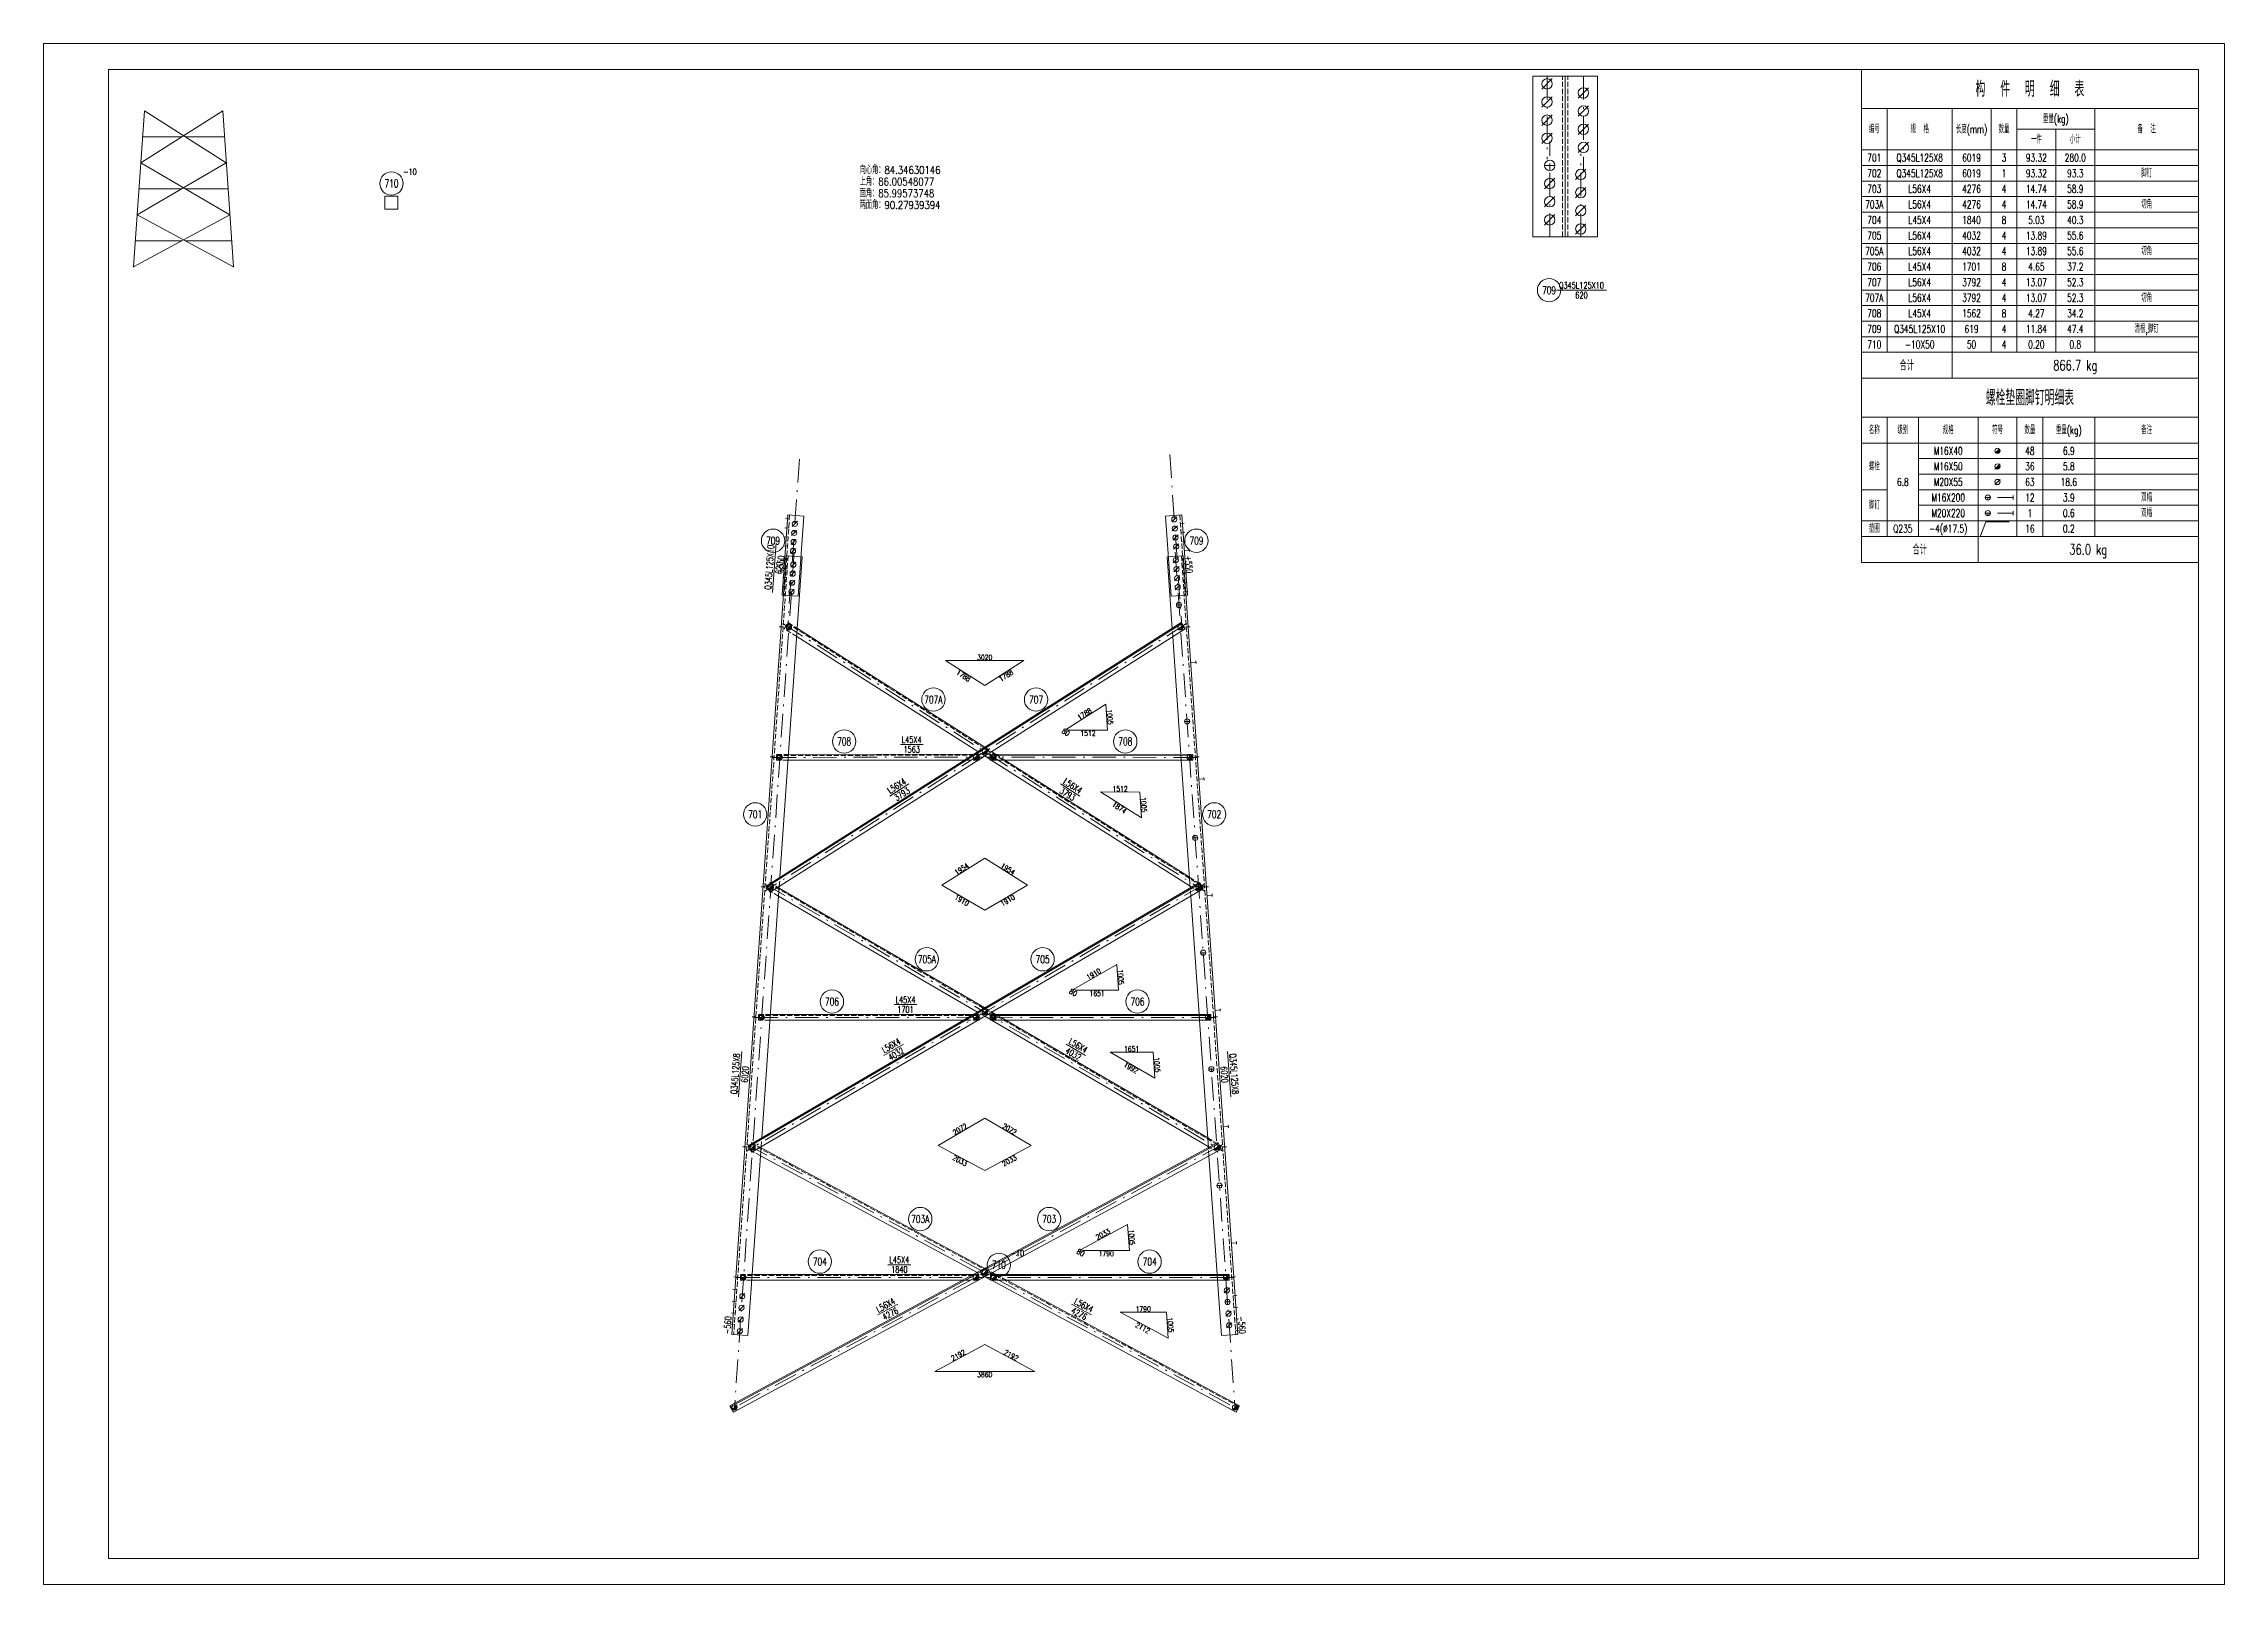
# Model space of a CAD drawing. Extents: x 0 to 841, y 0 to 5426.
# Drawn here: x 0 to 841, y 604 to 1198 of the extents above; entities that cross this region are included whole.
import ezdxf
from ezdxf.enums import TextEntityAlignment as Align

# ---------------------------------------------------------------- set-up
doc = ezdxf.new("R2010")
doc.units = 0
doc.header["$MEASUREMENT"] = 0
doc.linetypes.add('Dash', pattern=[2.75, 2, -0.75])
doc.linetypes.add('DashDot', pattern=[15.6, 9, -3, 0.6, -3])
doc.layers.get('0').update_dxf_attribs({"linetype": 'CONTINUOUS', "lineweight": 25})
doc.styles.get("Standard").update_dxf_attribs({"font": 'simplex.shx', "width": 0.7, "height": 3, "bigfont": 'gbhzfs.shx'})

msp = doc.modelspace()

# ---------------------------------------------------------------- texts
at = {"color": 3, "linetype": 'Continuous', "lineweight": 13, "width": 0.7}
for s, height, p in [('构  件  明  细  表', 6, (766, 1180.5)), ('重量(kg)', 3, (776, 1169)), ('编号', 3, (706, 1165)), ('规  格', 3, (723.5, 1165)), ('长度(mm)', 3, (743.5, 1165)), ('数量', 3, (756, 1165)), ('一件', 3, (768.5, 1161)), ('小计', 3, (783.5, 1161)), ('备  注', 3, (811, 1165)), ('701', 3, (706, 1154)), ('Q345L125X8', 3, (723.5, 1154)), ('6019', 3, (743.5, 1154)), ('3', 3, (756, 1154)), ('93.32', 3, (768.5, 1154)), ('280.0', 3, (783.5, 1154)), ('702', 3, (706, 1148)), ('Q345L125X8', 3, (723.5, 1148)), ('6019', 3, (743.5, 1148)), ('1', 3, (756, 1148)), ('93.32', 3, (768.5, 1148)), ('93.3', 3, (783.5, 1148)), ('脚钉', 3, (811, 1148)), ('703A', 3, (706, 1136)), ('703', 3, (706, 1142)), ('L56X4', 3, (723.5, 1142)), ('L56X4', 3, (723.5, 1136)), ('4276', 3, (743.5, 1142)), ('4276', 3, (743.5, 1136)), ('4', 3, (756, 1142)), ('4', 3, (756, 1136)), ('14.74', 3, (768.5, 1142)), ('14.74', 3, (768.5, 1136)), ('58.9', 3, (783.5, 1142)), ('58.9', 3, (783.5, 1136)), ('切角', 3, (811, 1136)), ('704', 3, (706, 1130)), ('L45X4', 3, (723.5, 1130)), ('1840', 3, (743.5, 1130)), ('8', 3, (756, 1130)), ('5.03', 3, (768.5, 1130)), ('40.3', 3, (783.5, 1130)), ('705A', 3, (706, 1118)), ('705', 3, (706, 1124)), ('L56X4', 3, (723.5, 1124)), ('L56X4', 3, (723.5, 1118)), ('4032', 3, (743.5, 1124)), ('4032', 3, (743.5, 1118)), ('4', 3, (756, 1124)), ('4', 3, (756, 1118)), ('13.89', 3, (768.5, 1124)), ('13.89', 3, (768.5, 1118)), ('55.6', 3, (783.5, 1124)), ('55.6', 3, (783.5, 1118)), ('切角', 3, (811, 1118)), ('706', 3, (706, 1112)), ('L45X4', 3, (723.5, 1112)), ('1701', 3, (743.5, 1112)), ('8', 3, (756, 1112)), ('4.65', 3, (768.5, 1112)), ('37.2', 3, (783.5, 1112)), ('707', 3, (706, 1106)), ('L56X4', 3, (723.5, 1106)), ('3792', 3, (743.5, 1106)), ('4', 3, (756, 1106)), ('13.07', 3, (768.5, 1106)), ('52.3', 3, (783.5, 1106)), ('切角', 3, (811, 1100)), ('707A', 3, (706, 1100)), ('708', 3, (706, 1094)), ('L56X4', 3, (723.5, 1100)), ('L45X4', 3, (723.5, 1094)), ('3792', 3, (743.5, 1100)), ('1562', 3, (743.5, 1094)), ('4', 3, (756, 1100)), ('8', 3, (756, 1094)), ('13.07', 3, (768.5, 1100)), ('4.27', 3, (768.5, 1094)), ('52.3', 3, (783.5, 1100)), ('34.2', 3, (783.5, 1094)), ('709', 3, (706, 1088)), ('Q345L125X10', 3, (723.5, 1088)), ('619', 3, (743.5, 1088)), ('4', 3, (756, 1088)), ('11.84', 3, (768.5, 1088)), ('47.4', 3, (783.5, 1088)), ('清根,脚钉', 3, (811, 1088)), ('710', 3, (706, 1082)), ('-10X50', 3, (723.5, 1082)), ('50', 3, (743.5, 1082)), ('4', 3, (756, 1082)), ('0.20', 3, (768.5, 1082)), ('0.8', 3, (783.5, 1082)), ('合计', 4, (718.5, 1074)), ('866.7 kg', 4, (783.5, 1074)), ('螺栓垫圈脚钉明细表', 6, (766, 1061.5)), ('名称', 3, (706, 1049)), ('级别', 3, (717, 1049)), ('规格', 3, (734.5, 1049)), ('符号', 3, (753.5, 1049)), ('数量', 3, (766, 1049)), ('重量(kg)', 3, (781, 1049)), ('备注', 3, (811, 1049)), ('螺栓', 3, (706, 1035)), ('M16X40', 3, (734.5, 1041)), ('M16X50', 3, (734.5, 1035)), ('48', 3, (766, 1041)), ('36', 3, (766, 1035)), ('5.8', 3, (781, 1035)), ('6.9', 3, (781, 1041)), ('6.8', 3, (717, 1029)), ('M20X55', 3, (734.5, 1029)), ('63', 3, (766, 1029)), ('18.6', 3, (781, 1029)), ('脚钉', 3, (706, 1020)), ('M16X200', 3, (734.5, 1023)), ('M20X220', 3, (734.5, 1017)), ('12', 3, (766, 1023)), ('1', 3, (766, 1017)), ('3.9', 3, (781, 1023)), ('0.6', 3, (781, 1017)), ('双帽', 3, (811, 1023)), ('双帽', 3, (811, 1017)), ('垫圈', 3, (706, 1011)), ('Q235', 3, (717, 1011)), ('-4(%%c17.5)', 3, (734.5, 1011)), ('16', 3, (766, 1011)), ('0.2', 3, (781, 1011)), ('合计', 4, (723.5, 1003)), ('36.0 kg', 4, (788.5, 1003))]:
    msp.add_text(s, height=height, dxfattribs=at).set_placement(p, align=Align.MIDDLE_CENTER)
at = {"color": 7, "linetype": 'Continuous', "lineweight": 13, "width": 0.7}
for s, height, p in [('710', 3, (134.14, 1144.09)), ('709', 3, (580.56, 1102.93)), ('Q345L125X10', 2.5, (593.06, 1104.8)), ('620', 2.5, (593.06, 1101.05)), ('709', 3, (281.3, 1006.35)), ('709', 3, (444.57, 1006.35)), ('707A', 3, (343.15, 945.12)), ('707', 3, (382.72, 945.12)), ('708', 3, (308.72, 928.95)), ('708', 3, (417.15, 928.95)), ('701', 3, (274.43, 900.86)), ('702', 3, (451.44, 900.86)), ('705A', 3, (340.61, 844.99)), ('705', 3, (385.26, 844.99)), ('706', 3, (304.03, 828.69)), ('706', 3, (421.84, 828.69)), ('703A', 3, (338.08, 744.83)), ('703', 3, (387.79, 744.83)), ('704', 3, (299.35, 728.43)), ('710', 3, (368.4, 727.17)), ('704', 3, (426.53, 728.43))]:
    msp.add_text(s, height=height, dxfattribs=at).set_placement(p, align=Align.MIDDLE_CENTER)
for p in [(138.64, 1148.59), (372.9, 731.67)]:
    msp.add_text('-10', height=2.4, dxfattribs=at).set_placement(p, align=Align.MIDDLE_LEFT)
at = {"color": 7, "linetype": 'Continuous', "lineweight": 13, "width": 0.8}
for s, p in [('上角：86.00548077', (314.69, 1142.4)), ('向心角：84.34630146', (314.69, 1146.9)), ('面角：85.99573748', (314.69, 1137.9)), ('两面角：90.27939394', (314.69, 1133.4))]:
    msp.add_text(s, height=3, dxfattribs=at).set_placement(p, align=Align.BOTTOM_LEFT)
at = {"color": 7, "linetype": 'Continuous', "lineweight": 13, "width": 0.7}
for s, rotation, p in [('Q345L125X10', 86.00548, (279.91, 996.1)), ('620', 86.00548, (283.65, 995.84)), ('+550', 86.00548, (284.25, 997.23)), ('+550', 273.99452, (441.63, 997.23)), ('L45X4', 0.0589, (334.76, 929.65)), ('1563', 0.0589, (334.76, 925.9)), ('L56X4', 32.39378, (328.99, 911.83)), ('3793', 32.39378, (331, 908.66)), ('3793', 327.60622, (394.88, 908.66)), ('L56X4', 327.60622, (396.88, 911.83)), ('L45X4', 0.01788, (332.38, 829.37)), ('1701', 0.01788, (332.38, 825.62)), ('Q345L125X8', 86.00548, (266.77, 800.83)), ('L56X4', 30.23461, (326.87, 811.73)), ('4032', 30.23461, (328.76, 808.49)), ('4032', 329.76539, (397.11, 808.49)), ('L56X4', 329.76539, (399, 811.73)), ('Q345L125X8', 273.99452, (459.1, 800.83)), ('6020', 86.00548, (270.51, 800.57)), ('6020', 273.99452, (455.36, 800.57)), ('L45X4', 359.99306, (330.01, 729.11)), ('1840', 359.99306, (330.01, 725.36)), ('-560', 86.00548, (263.77, 703.98)), ('L56X4', 28.32259, (324.74, 711.62)), ('4276', 28.32259, (326.52, 708.32)), ('4276', 331.67741, (399.36, 708.32)), ('L56X4', 331.67741, (401.14, 711.62)), ('-560', 273.99452, (462.1, 703.98))]:
    msp.add_text(s, height=2.5, rotation=rotation, dxfattribs=at).set_placement(p, align=Align.MIDDLE_CENTER)
at = {"color": 7, "linetype": 'Continuous', "lineweight": 20, "width": 0.7}
msp.add_text('3020', height=2, dxfattribs=at).set_placement((362.94, 961.38), align=Align.MIDDLE_CENTER)
for s, rotation, p in [('1788', 327.60622, (354.74, 954.37)), ('1788', 32.39378, (371.13, 954.37)), ('80', 327.60622, (394.21, 932.53)), ('1788', 32.39378, (401.42, 939.56)), ('1005', 273.99452, (411.16, 938.41)), ('1512', 359.9411, (402.75, 932.12)), ('1512', 359.9411, (415.14, 910.69)), ('1874', 327.60622, (414.85, 903.46)), ('1005', 273.99452, (424.25, 904.55)), ('1954', 32.39378, (354.04, 879.8)), ('1954', 327.60622, (371.83, 879.8)), ('1910', 329.76539, (354.08, 867.71)), ('1910', 30.23461, (371.79, 867.71)), ('1910', 30.23461, (404.97, 839.27)), ('80', 329.76539, (397.07, 832.19)), ('1651', 359.98212, (406.27, 831.82)), ('1005', 273.99452, (415.37, 838.12)), ('1651', 359.98212, (419.6, 810.43)), ('1992', 329.76539, (419.35, 803.18)), ('1005', 273.99452, (429.4, 804.29)), ('2072', 30.23461, (353.38, 779.5)), ('2072', 329.76539, (372.49, 779.5)), ('2033', 331.67741, (353.42, 767.37)), ('2033', 28.32259, (372.46, 767.37)), ('2033', 28.32259, (408.52, 738.99)), ('80', 331.67741, (399.92, 731.87)), ('1790', 0.00746, (409.79, 731.54)), ('1005', 273.99452, (419.59, 737.83)), ('1790', 0.00746, (424.06, 710.17)), ('2112', 331.67741, (423.84, 702.9)), ('1005', 273.99452, (434.56, 704.04)), ('2192', 28.32259, (352.72, 692.34)), ('2192', 331.67741, (373.16, 692.34)), ('3860', 360, (362.94, 684.88))]:
    msp.add_text(s, height=2, rotation=rotation, dxfattribs=at).set_placement(p, align=Align.MIDDLE_CENTER)

# ---------------------------------------------------------------- blocks, each defined once
blk = doc.blocks.new('M16X40S')
at = {"color": 3, "linetype": 'Continuous', "lineweight": 13}
blk.add_line((-0.707, -0.707), (0.707, 0.707), dxfattribs=at)
blk.add_circle((0, 0), 1, dxfattribs=at)
for radius in [0.9, 0.8, 0.7, 0.6, 0.5, 0.4, 0.3, 0.2, 0.1]:
    blk.add_arc((0, 0), radius, 225, 45, dxfattribs=at)
blk = doc.blocks.new('M16X50S')
at = {"color": 3, "linetype": 'Continuous', "lineweight": 13}
blk.add_line((-1, -1), (1, 1), dxfattribs=at)
blk.add_circle((0, 0), 1, dxfattribs=at)
for radius in [0.9, 0.8, 0.7, 0.6, 0.5, 0.4, 0.3, 0.2, 0.1]:
    blk.add_arc((0, 0), radius, 225, 45, dxfattribs=at)
blk = doc.blocks.new('M20X55S')
at = {"color": 3, "linetype": 'Continuous', "lineweight": 13}
blk.add_line((-1, -1), (1, 1), dxfattribs=at)
blk.add_circle((0, 0), 1, dxfattribs=at)
blk = doc.blocks.new('StepBoltML')
at = {"color": 3, "linetype": 'Continuous', "lineweight": 13}
for p, q in [((-4.75, 0), (-2.75, 0)), ((-3.75, 0), (-3.75, -1)), ((0, 0), (6, 0)), ((6, -0.75), (6, 0.75))]:
    blk.add_line(p, q, dxfattribs=at)
blk.add_circle((-3.75, 0), 1, dxfattribs=at)
blk = doc.blocks.new('WasherML')
at = {"color": 3, "linetype": 'Continuous', "lineweight": 13}
for p, q in [((-6.5, -2.7), (-4.5, 2.7)), ((-4.5, 2.7), (4.5, 2.7))]:
    blk.add_line(p, q, dxfattribs=at)
blk = doc.blocks.new('StepBolt')
at = {"color": 3, "linetype": 'Continuous', "lineweight": 13}
for p, q in [((-1, 0), (1, 0)), ((0, 0), (0, -1))]:
    blk.add_line(p, q, dxfattribs=at)
blk.add_circle((0, 0), 1, dxfattribs=at)

# ---------------------------------------------------------------- linework, layer by layer
at = {"color": 7, "linetype": 'Continuous', "lineweight": 18}
for p, q in [((0, 1198), (841, 1198)), ((0, 604), (0, 1198)), ((841, 604), (841, 1198)), ((25, 1188), (831, 1188)), ((25, 614), (25, 1188)), ((831, 614), (831, 1188)), ((25, 614), (831, 614)), ((0, 604), (841, 604))]:
    msp.add_line(p, q, dxfattribs=at)
at = {"color": 2, "linetype": 'DashDot', "lineweight": 0}
for p, q in [((579.81, 1185.5), (579.81, 1153.5)), ((593.81, 1185.5), (593.8, 1148.83)), ((580.81, 1123.57), (580.81, 1160.24)), ((592.81, 1123.57), (592.8, 1155.57)), ((291.46, 1037.79), (286.94, 972.95)), ((434.29, 1039.54), (438.94, 972.95)), ((289.46, 1001.88), (266.44, 672.22)), ((436.41, 1001.88), (459.44, 672.22)), ((440.76, 974.42), (278.11, 871.23)), ((285.11, 974.42), (447.76, 871.23)), ((281.19, 922.82), (362.31, 922.91)), ((444.69, 922.82), (363.56, 922.91)), ((447.81, 874.09), (271.06, 771.07)), ((278.06, 874.09), (454.81, 771.07)), ((274.19, 822.58), (362.23, 822.61)), ((451.69, 822.58), (363.64, 822.61)), ((454.86, 773.76), (264.02, 670.91)), ((271.02, 773.76), (461.86, 670.91)), ((267.19, 722.34), (362.17, 722.33)), ((458.69, 722.34), (363.71, 722.33))]:
    msp.add_line(p, q, dxfattribs=at)
at = {"color": 1, "linetype": 'Dash', "lineweight": 0}
for p, q in [((585.81, 1123.57), (585.81, 1185.5)), ((587.81, 1123.57), (587.81, 1185.5)), ((287.71, 1016.25), (285.55, 985.36)), ((438.17, 1016.25), (440.32, 985.36)), ((287.11, 1000.54), (266.14, 700.3)), ((438.76, 1000.54), (459.73, 700.3)), ((285.63, 972.44), (287.13, 974.8)), ((290.45, 969.38), (285.63, 972.44)), ((286.92, 974.46), (447.03, 872.88)), ((287.13, 974.8), (290.67, 972.56)), ((435.43, 969.38), (435.2, 972.56)), ((362.94, 926.71), (365.55, 925.05)), ((282.68, 923.98), (287.28, 923.98)), ((282.69, 921.73), (282.68, 923.98)), ((282.69, 923.58), (360.81, 923.66)), ((287.12, 921.73), (282.69, 921.73)), ((360.44, 921.81), (355.2, 921.8)), ((358.76, 924.05), (360.81, 924.06)), ((362.94, 923.39), (360.32, 925.05)), ((360.81, 924.06), (360.81, 922.04)), ((365.43, 921.81), (365.06, 922.04)), ((367.12, 924.05), (370.67, 921.8)), ((438.75, 921.73), (438.6, 923.98)), ((283.72, 873.13), (283.97, 876.6)), ((441.91, 876.6), (447.24, 873.22)), ((278.65, 872.12), (280.06, 874.54)), ((283.46, 869.32), (278.65, 872.12)), ((279.86, 874.2), (454.02, 772.69)), ((280.06, 874.54), (283.68, 872.44)), ((445.74, 870.85), (442.15, 873.13)), ((442.41, 869.32), (442.2, 872.44)), ((447.24, 873.22), (445.74, 870.85)), ((362.94, 823), (360.16, 824.62)), ((362.94, 826.24), (365.72, 824.62)), ((275.69, 823.73), (280.28, 823.73)), ((275.69, 821.48), (275.69, 823.73)), ((275.69, 823.33), (360.73, 823.36)), ((280.12, 821.48), (275.69, 821.48)), ((360.37, 821.51), (354.81, 821.51)), ((358.67, 823.76), (360.73, 823.76)), ((360.73, 823.76), (360.73, 821.72)), ((365.5, 821.51), (365.14, 821.72)), ((367.2, 823.76), (371.06, 821.51)), ((445.75, 821.48), (445.6, 823.73)), ((271.67, 771.82), (273, 774.29)), ((272.81, 773.93), (461.01, 672.5)), ((273, 774.29), (276.68, 772.3)), ((276.71, 772.75), (276.95, 776.13)), ((448.92, 776.13), (454.22, 773.04)), ((276.47, 769.23), (271.67, 771.82)), ((452.81, 770.62), (449.16, 772.75)), ((449.4, 769.23), (449.19, 772.3)), ((454.22, 773.04), (452.81, 770.62)), ((268.69, 723.49), (273.27, 723.49)), ((268.69, 721.24), (268.69, 723.49)), ((358.6, 723.48), (360.67, 723.48)), ((362.94, 722.63), (359.99, 724.22)), ((360.67, 723.48), (360.67, 721.41)), ((361.24, 724.73), (363.44, 725.92)), ((362.43, 722.53), (361.24, 724.73)), ((364.63, 723.72), (362.43, 722.53)), ((362.94, 725.81), (365.89, 724.22)), ((363.44, 725.92), (364.63, 723.72)), ((367.27, 723.48), (371.45, 721.23)), ((452.75, 721.24), (452.6, 723.49)), ((268.69, 723.09), (360.67, 723.08)), ((273.12, 721.24), (268.69, 721.24)), ((360.33, 721.23), (354.43, 721.23)), ((365.55, 721.23), (365.21, 721.41))]:
    msp.add_line(p, q, dxfattribs=at)
at = {"color": 7, "linetype": 'Continuous', "lineweight": 0}
for p, q in [((38.87, 1172.04), (34.66, 1111.89)), ((69.06, 1172.04), (37.47, 1151.99)), ((38.87, 1172.04), (70.46, 1151.99)), ((69.06, 1172.04), (73.26, 1111.89)), ((38.17, 1162.01), (53.29, 1162.03)), ((69.76, 1162.01), (54.64, 1162.03)), ((70.46, 1151.99), (36.06, 1131.94)), ((37.47, 1151.99), (71.86, 1131.94)), ((36.77, 1141.96), (53.27, 1141.97)), ((71.16, 1141.96), (54.66, 1141.97)), ((71.86, 1131.94), (34.66, 1111.89)), ((36.06, 1131.94), (73.26, 1111.89)), ((35.36, 1121.91), (53.26, 1121.91)), ((72.56, 1121.91), (54.67, 1121.91)), ((438.95, 974.46), (278.85, 872.88)), ((443.19, 923.58), (365.06, 923.66)), ((446.01, 874.2), (271.85, 772.69)), ((450.19, 823.33), (365.14, 823.36)), ((453.06, 773.93), (264.86, 672.5)), ((457.19, 723.09), (365.21, 723.08))]:
    msp.add_line(p, q, dxfattribs=at)
at = {"color": 7, "linetype": 'Continuous', "lineweight": 13}
for p, q in [((583.43, 1102.93), (602.68, 1102.93)), ((282.45, 1005.57), (281.11, 986.37)), ((330.39, 927.77), (339.14, 927.78)), ((333.69, 912.59), (326.3, 907.9)), ((392.19, 912.59), (399.57, 907.9)), ((328.01, 827.5), (336.76, 827.5)), ((269.25, 809.42), (268.03, 791.97)), ((331.6, 812.32), (324.04, 807.91)), ((394.28, 812.32), (401.84, 807.91)), ((456.62, 809.42), (457.84, 791.97)), ((325.63, 727.23), (334.38, 727.23)), ((329.48, 712.04), (321.77, 707.89)), ((396.39, 712.04), (404.1, 707.89))]:
    msp.add_line(p, q, dxfattribs=at)
at = {"color": 1, "linetype": 'Continuous', "lineweight": 0}
for p, q in [((378.04, 960.18), (347.84, 960.18)), ((347.84, 960.18), (362.94, 950.6)), ((362.94, 950.6), (378.04, 960.18)), ((409.61, 943.34), (394.51, 933.76)), ((410.31, 933.31), (409.61, 943.34)), ((394.51, 933.76), (395.19, 933.33)), ((395.19, 933.33), (410.31, 933.31)), ((422.7, 909.48), (407.58, 909.5)), ((407.58, 909.5), (423.4, 899.46)), ((423.4, 899.46), (422.7, 909.48)), ((362.94, 884.03), (346.44, 873.56)), ((379.44, 873.56), (362.94, 884.03)), ((346.44, 873.56), (362.94, 863.94)), ((362.94, 863.94), (379.44, 873.56)), ((413.83, 843.04), (397.33, 833.43)), ((414.53, 833.02), (413.83, 843.04)), ((397.33, 833.43), (398.02, 833.02)), ((398.02, 833.02), (414.53, 833.02)), ((427.86, 809.22), (411.35, 809.23)), ((411.35, 809.23), (428.56, 799.2)), ((428.56, 799.2), (427.86, 809.22)), ((362.94, 783.68), (345.04, 773.24)), ((380.84, 773.24), (362.94, 783.68)), ((345.04, 773.24), (362.94, 763.6)), ((362.94, 763.6), (380.84, 773.24)), ((418.04, 742.76), (400.14, 733.11)), ((418.74, 732.74), (418.04, 742.76)), ((400.14, 733.11), (400.84, 732.73)), ((400.84, 732.73), (418.74, 732.74)), ((433.01, 708.97), (415.11, 708.97)), ((415.11, 708.97), (433.71, 698.94)), ((433.71, 698.94), (433.01, 708.97)), ((362.94, 696.49), (343.64, 686.08)), ((382.24, 686.08), (362.94, 696.49)), ((343.64, 686.08), (382.24, 686.08))]:
    msp.add_line(p, q, dxfattribs=at)
at = {"color": 3, "linetype": 'Continuous', "lineweight": 13}
for points in [[(701, 1188), (701, 1173), (831, 1173), (831, 1188)], [(701, 1173), (701, 1157), (711, 1157), (711, 1173)], [(711, 1173), (711, 1157), (736, 1157), (736, 1173)], [(736, 1173), (736, 1157), (751, 1157), (751, 1173)], [(751, 1173), (751, 1157), (761, 1157), (761, 1173)], [(761, 1173), (761, 1165), (791, 1165), (791, 1173)], [(791, 1173), (791, 1157), (831, 1157), (831, 1173)], [(761, 1165), (761, 1157), (776, 1157), (776, 1165)], [(776, 1165), (776, 1157), (791, 1157), (791, 1165)], [(701, 1157), (701, 1151), (711, 1151), (711, 1157)], [(711, 1157), (711, 1151), (736, 1151), (736, 1157)], [(736, 1157), (736, 1151), (751, 1151), (751, 1157)], [(751, 1157), (751, 1151), (761, 1151), (761, 1157)], [(761, 1157), (761, 1151), (776, 1151), (776, 1157)], [(776, 1157), (776, 1151), (791, 1151), (791, 1157)], [(791, 1157), (791, 1151), (831, 1151), (831, 1157)], [(701, 1151), (701, 1145), (711, 1145), (711, 1151)], [(701, 1145), (701, 1139), (711, 1139), (711, 1145)], [(711, 1151), (711, 1145), (736, 1145), (736, 1151)], [(711, 1145), (711, 1139), (736, 1139), (736, 1145)], [(736, 1151), (736, 1145), (751, 1145), (751, 1151)], [(736, 1145), (736, 1139), (751, 1139), (751, 1145)], [(751, 1151), (751, 1145), (761, 1145), (761, 1151)], [(751, 1145), (751, 1139), (761, 1139), (761, 1145)], [(761, 1151), (761, 1145), (776, 1145), (776, 1151)], [(761, 1145), (761, 1139), (776, 1139), (776, 1145)], [(776, 1151), (776, 1145), (791, 1145), (791, 1151)], [(776, 1145), (776, 1139), (791, 1139), (791, 1145)], [(791, 1151), (791, 1145), (831, 1145), (831, 1151)], [(791, 1145), (791, 1139), (831, 1139), (831, 1145)], [(701, 1139), (701, 1133), (711, 1133), (711, 1139)], [(711, 1139), (711, 1133), (736, 1133), (736, 1139)], [(736, 1139), (736, 1133), (751, 1133), (751, 1139)], [(751, 1139), (751, 1133), (761, 1133), (761, 1139)], [(761, 1139), (761, 1133), (776, 1133), (776, 1139)], [(776, 1139), (776, 1133), (791, 1133), (791, 1139)], [(791, 1139), (791, 1133), (831, 1133), (831, 1139)], [(701, 1133), (701, 1127), (711, 1127), (711, 1133)], [(701, 1127), (701, 1121), (711, 1121), (711, 1127)], [(711, 1133), (711, 1127), (736, 1127), (736, 1133)], [(711, 1127), (711, 1121), (736, 1121), (736, 1127)], [(736, 1133), (736, 1127), (751, 1127), (751, 1133)], [(736, 1127), (736, 1121), (751, 1121), (751, 1127)], [(751, 1133), (751, 1127), (761, 1127), (761, 1133)], [(751, 1127), (751, 1121), (761, 1121), (761, 1127)], [(761, 1133), (761, 1127), (776, 1127), (776, 1133)], [(761, 1127), (761, 1121), (776, 1121), (776, 1127)], [(776, 1133), (776, 1127), (791, 1127), (791, 1133)], [(776, 1127), (776, 1121), (791, 1121), (791, 1127)], [(791, 1133), (791, 1127), (831, 1127), (831, 1133)], [(791, 1127), (791, 1121), (831, 1121), (831, 1127)], [(701, 1121), (701, 1115), (711, 1115), (711, 1121)], [(711, 1121), (711, 1115), (736, 1115), (736, 1121)], [(736, 1121), (736, 1115), (751, 1115), (751, 1121)], [(751, 1121), (751, 1115), (761, 1115), (761, 1121)], [(761, 1121), (761, 1115), (776, 1115), (776, 1121)], [(776, 1121), (776, 1115), (791, 1115), (791, 1121)], [(791, 1121), (791, 1115), (831, 1115), (831, 1121)], [(701, 1115), (701, 1109), (711, 1109), (711, 1115)], [(711, 1115), (711, 1109), (736, 1109), (736, 1115)], [(736, 1115), (736, 1109), (751, 1109), (751, 1115)], [(751, 1115), (751, 1109), (761, 1109), (761, 1115)], [(761, 1115), (761, 1109), (776, 1109), (776, 1115)], [(776, 1115), (776, 1109), (791, 1109), (791, 1115)], [(791, 1115), (791, 1109), (831, 1109), (831, 1115)], [(701, 1109), (701, 1103), (711, 1103), (711, 1109)], [(701, 1103), (701, 1097), (711, 1097), (711, 1103)], [(711, 1109), (711, 1103), (736, 1103), (736, 1109)], [(711, 1103), (711, 1097), (736, 1097), (736, 1103)], [(736, 1109), (736, 1103), (751, 1103), (751, 1109)], [(736, 1103), (736, 1097), (751, 1097), (751, 1103)], [(751, 1109), (751, 1103), (761, 1103), (761, 1109)], [(751, 1103), (751, 1097), (761, 1097), (761, 1103)], [(761, 1109), (761, 1103), (776, 1103), (776, 1109)], [(761, 1103), (761, 1097), (776, 1097), (776, 1103)], [(776, 1109), (776, 1103), (791, 1103), (791, 1109)], [(776, 1103), (776, 1097), (791, 1097), (791, 1103)], [(791, 1109), (791, 1103), (831, 1103), (831, 1109)], [(791, 1103), (791, 1097), (831, 1097), (831, 1103)], [(701, 1097), (701, 1091), (711, 1091), (711, 1097)], [(711, 1097), (711, 1091), (736, 1091), (736, 1097)], [(736, 1097), (736, 1091), (751, 1091), (751, 1097)], [(751, 1097), (751, 1091), (761, 1091), (761, 1097)], [(761, 1097), (761, 1091), (776, 1091), (776, 1097)], [(776, 1097), (776, 1091), (791, 1091), (791, 1097)], [(791, 1097), (791, 1091), (831, 1091), (831, 1097)], [(701, 1091), (701, 1085), (711, 1085), (711, 1091)], [(701, 1085), (701, 1079), (711, 1079), (711, 1085)], [(711, 1091), (711, 1085), (736, 1085), (736, 1091)], [(711, 1085), (711, 1079), (736, 1079), (736, 1085)], [(736, 1091), (736, 1085), (751, 1085), (751, 1091)], [(736, 1085), (736, 1079), (751, 1079), (751, 1085)], [(751, 1091), (751, 1085), (761, 1085), (761, 1091)], [(751, 1085), (751, 1079), (761, 1079), (761, 1085)], [(761, 1091), (761, 1085), (776, 1085), (776, 1091)], [(761, 1085), (761, 1079), (776, 1079), (776, 1085)], [(776, 1091), (776, 1085), (791, 1085), (791, 1091)], [(776, 1085), (776, 1079), (791, 1079), (791, 1085)], [(791, 1091), (791, 1085), (831, 1085), (831, 1091)], [(791, 1085), (791, 1079), (831, 1079), (831, 1085)], [(701, 1079), (701, 1069), (736, 1069), (736, 1079)], [(736, 1079), (736, 1069), (831, 1069), (831, 1079)], [(701, 1069), (701, 1054), (831, 1054), (831, 1069)], [(701, 1054), (701, 1044), (711, 1044), (711, 1054)], [(711, 1054), (711, 1044), (723, 1044), (723, 1054)], [(723, 1054), (723, 1044), (746, 1044), (746, 1054)], [(746, 1054), (746, 1044), (761, 1044), (761, 1054)], [(761, 1054), (761, 1044), (771, 1044), (771, 1054)], [(771, 1054), (771, 1044), (791, 1044), (791, 1054)], [(791, 1054), (791, 1044), (831, 1044), (831, 1054)], [(701, 1044), (701, 1026), (711, 1026), (711, 1044)], [(711, 1044), (711, 1014), (723, 1014), (723, 1044)], [(723, 1044), (723, 1038), (746, 1038), (746, 1044)], [(746, 1044), (746, 1038), (761, 1038), (761, 1044)], [(761, 1044), (761, 1038), (771, 1038), (771, 1044)], [(771, 1044), (771, 1038), (791, 1038), (791, 1044)], [(791, 1044), (791, 1038), (831, 1038), (831, 1044)], [(723, 1038), (723, 1032), (746, 1032), (746, 1038)], [(746, 1038), (746, 1032), (761, 1032), (761, 1038)], [(761, 1038), (761, 1032), (771, 1032), (771, 1038)], [(771, 1038), (771, 1032), (791, 1032), (791, 1038)], [(791, 1038), (791, 1032), (831, 1032), (831, 1038)], [(723, 1032), (723, 1026), (746, 1026), (746, 1032)], [(746, 1032), (746, 1026), (761, 1026), (761, 1032)], [(761, 1032), (761, 1026), (771, 1026), (771, 1032)], [(771, 1032), (771, 1026), (791, 1026), (791, 1032)], [(791, 1032), (791, 1026), (831, 1026), (831, 1032)], [(701, 1026), (701, 1014), (711, 1014), (711, 1026)], [(723, 1026), (723, 1020), (746, 1020), (746, 1026)], [(723, 1020), (723, 1014), (746, 1014), (746, 1020)], [(746, 1026), (746, 1020), (761, 1020), (761, 1026)], [(746, 1020), (746, 1014), (761, 1014), (761, 1020)], [(761, 1026), (761, 1020), (771, 1020), (771, 1026)], [(761, 1020), (761, 1014), (771, 1014), (771, 1020)], [(771, 1026), (771, 1020), (791, 1020), (791, 1026)], [(771, 1020), (771, 1014), (791, 1014), (791, 1020)], [(791, 1026), (791, 1020), (831, 1020), (831, 1026)], [(791, 1020), (791, 1014), (831, 1014), (831, 1020)], [(701, 1014), (701, 1008), (711, 1008), (711, 1014)], [(711, 1014), (711, 1008), (723, 1008), (723, 1014)], [(723, 1014), (723, 1008), (746, 1008), (746, 1014)], [(746, 1014), (746, 1008), (761, 1008), (761, 1014)], [(761, 1014), (761, 1008), (771, 1008), (771, 1014)], [(771, 1014), (771, 1008), (791, 1008), (791, 1014)], [(791, 1014), (791, 1008), (831, 1008), (831, 1014)], [(701, 1008), (701, 998), (746, 998), (746, 1008)], [(746, 1008), (746, 998), (831, 998), (831, 1008)]]:
    msp.add_lwpolyline(points, close=True, dxfattribs=at)
at = {"color": 7, "linetype": 'Continuous', "lineweight": 0}
for points in [[(586.81, 1185.5), (574.31, 1185.5)], [(574.31, 1185.5), (574.31, 1123.57)], [(586.81, 1123.57), (586.81, 1185.5)], [(586.81, 1185.5), (599.31, 1185.5)], [(586.81, 1123.57), (586.81, 1185.5)], [(599.31, 1185.5), (599.31, 1123.57)], [(136.64, 1139.14), (131.64, 1139.14)], [(131.64, 1139.14), (131.64, 1134.14)], [(136.64, 1134.14), (136.64, 1139.14)], [(131.64, 1134.14), (136.64, 1134.14)], [(574.31, 1123.57), (586.81, 1123.57)], [(599.31, 1123.57), (586.81, 1123.57)], [(286.96, 1016.3), (284.8, 985.41)], [(293.19, 1015.87), (286.96, 1016.3)], [(291.04, 984.98), (293.19, 1015.87)], [(432.68, 1015.87), (438.91, 1016.3)], [(434.84, 984.98), (432.68, 1015.87)], [(438.91, 1016.3), (441.07, 985.41)], [(286.36, 1000.59), (265.39, 700.36)], [(283.97, 876.6), (292.59, 1000.16)], [(292.59, 1000.16), (286.36, 1000.59)], [(433.28, 1000.16), (439.51, 1000.59)], [(435.2, 972.56), (433.28, 1000.16)], [(439.51, 1000.59), (460.48, 700.36)], [(284.8, 985.41), (291.04, 984.98)], [(441.07, 985.41), (434.84, 984.98)], [(438.74, 974.8), (278.63, 873.22)], [(280.13, 870.85), (440.24, 972.44)], [(360.32, 925.05), (290.45, 969.38)], [(290.67, 972.56), (362.94, 926.71)], [(438.6, 923.98), (435.43, 969.38)], [(440.24, 972.44), (438.74, 974.8)], [(355.2, 921.8), (287.12, 921.73)], [(287.28, 923.98), (358.76, 924.05)], [(360.81, 921.81), (360.44, 921.81)], [(360.81, 922.04), (360.81, 921.81)], [(365.06, 922.04), (362.94, 923.39)], [(443.19, 923.98), (365.06, 924.06)], [(365.06, 924.06), (365.06, 921.81)], [(365.06, 921.81), (443.18, 921.73)], [(442.15, 873.13), (365.43, 921.81)], [(365.55, 925.05), (367.12, 924.05)], [(370.67, 921.8), (441.91, 876.6)], [(442.2, 872.44), (438.75, 921.73)], [(443.18, 921.73), (443.19, 923.98)], [(445.81, 874.54), (271.65, 773.04)], [(273.06, 770.62), (447.22, 872.12)], [(276.95, 776.13), (283.72, 873.13)], [(278.63, 873.22), (280.13, 870.85)], [(360.16, 824.62), (283.46, 869.32)], [(283.68, 872.44), (362.94, 826.24)], [(445.6, 823.73), (442.41, 869.32)], [(447.22, 872.12), (445.81, 874.54)], [(365.72, 824.62), (367.2, 823.76)], [(354.81, 821.51), (280.12, 821.48)], [(280.28, 823.73), (358.67, 823.76)], [(360.73, 821.51), (360.37, 821.51)], [(360.73, 821.72), (360.73, 821.51)], [(365.14, 821.72), (362.94, 823)], [(450.19, 823.73), (365.14, 823.76)], [(365.14, 823.76), (365.14, 821.51)], [(365.14, 821.51), (450.19, 821.48)], [(449.16, 772.75), (365.5, 821.51)], [(371.06, 821.51), (448.92, 776.13)], [(449.19, 772.3), (445.75, 821.48)], [(450.19, 821.48), (450.19, 823.73)], [(452.87, 774.29), (264.67, 672.85)], [(454.2, 771.82), (452.87, 774.29)], [(266, 670.39), (454.2, 771.82)], [(271.63, 699.92), (276.71, 772.75)], [(271.65, 773.04), (273.06, 770.62)], [(359.99, 724.22), (276.47, 769.23)], [(276.68, 772.3), (362.94, 725.81)], [(452.6, 723.49), (449.4, 769.23)], [(273.27, 723.49), (358.6, 723.48)], [(457.19, 723.49), (365.21, 723.48)], [(365.21, 723.48), (365.21, 721.23)], [(365.89, 724.22), (367.27, 723.48)], [(457.19, 721.24), (457.19, 723.49)], [(354.43, 721.23), (273.12, 721.24)], [(360.67, 721.23), (360.33, 721.23)], [(360.67, 721.41), (360.67, 721.23)], [(365.21, 721.41), (362.94, 722.63)], [(365.21, 721.23), (457.19, 721.24)], [(459.87, 670.39), (365.55, 721.23)], [(371.45, 721.23), (461.2, 672.85)], [(454.24, 699.92), (452.75, 721.24)], [(265.39, 700.36), (271.63, 699.92)], [(460.48, 700.36), (454.24, 699.92)], [(264.67, 672.85), (266, 670.39)], [(461.2, 672.85), (459.87, 670.39)]]:
    msp.add_lwpolyline(points, dxfattribs=at)
at = {"color": 3, "linetype": 'Continuous', "lineweight": 20}
for points in [[(285.86, 1011.37), (287.36, 1011.26)], [(286.11, 1014.86), (287.6, 1014.75)], [(439.89, 1013.11), (438.39, 1013.01)], [(440.13, 1009.62), (438.64, 1009.52)], [(285.37, 1004.38), (286.87, 1004.28)], [(285.62, 1007.88), (287.11, 1007.77)], [(440.38, 1006.13), (438.88, 1006.03)], [(441.87, 1002.73), (439.87, 1002.59)], [(441.9, 1002.23), (441.83, 1003.22)], [(285.26, 995.66), (286.76, 995.55)], [(285.51, 999.15), (287, 999.04)], [(440.49, 997.4), (438.99, 997.3)], [(440.73, 993.91), (439.23, 993.81)], [(284.78, 988.67), (286.27, 988.57)], [(285.02, 992.16), (286.52, 992.06)], [(440.97, 990.42), (439.48, 990.31)], [(441.22, 986.93), (439.72, 986.82)], [(283.7, 973.21), (285.19, 973.11)], [(442.18, 973.21), (440.68, 973.11)], [(444.39, 959.49), (442.39, 959.35)], [(444.42, 958.99), (444.35, 959.99)], [(280.2, 923.09), (281.69, 922.98)], [(445.68, 923.09), (444.18, 922.98)], [(447.52, 914.6), (445.53, 914.46)], [(447.56, 914.1), (447.49, 915.1)], [(276.7, 872.97), (278.19, 872.86)], [(449.18, 872.97), (447.68, 872.86)], [(450.66, 869.71), (448.66, 869.57)], [(450.69, 869.21), (450.62, 870.21)], [(453.75, 825.44), (451.75, 825.3)], [(453.78, 824.94), (453.71, 825.94)], [(273.2, 822.84), (274.69, 822.74)], [(452.68, 822.84), (451.18, 822.74)], [(456.88, 780.55), (454.89, 780.41)], [(456.92, 780.05), (456.85, 781.05)], [(269.7, 772.72), (271.19, 772.62)], [(456.18, 772.72), (454.68, 772.62)], [(460.02, 735.66), (458.02, 735.52)], [(460.05, 735.16), (459.98, 736.16)], [(265.85, 717.62), (267.34, 717.51)], [(266.2, 722.6), (267.69, 722.49)], [(459.68, 722.6), (458.18, 722.49)], [(460.18, 715.37), (458.68, 715.27)], [(265.22, 708.64), (266.72, 708.53)], [(265.53, 713.13), (267.03, 713.02)], [(460.49, 710.88), (459, 710.78)], [(264.91, 704.15), (266.4, 704.04)], [(460.81, 706.39), (459.31, 706.29)], [(461.12, 701.9), (459.63, 701.8)]]:
    msp.add_lwpolyline(points, dxfattribs=at)
at = {"color": 3, "linetype": 'Continuous', "lineweight": 13}
for centre in [(38.87, 1172.04), (38.87, 1172.04), (69.06, 1172.04), (69.06, 1172.04), (38.17, 1162.01), (53.29, 1162.03), (54.64, 1162.03), (69.76, 1162.01), (37.47, 1151.99), (37.47, 1151.99), (70.46, 1151.99), (70.46, 1151.99), (36.77, 1141.96), (53.27, 1141.97), (54.66, 1141.97), (71.16, 1141.96), (36.06, 1131.94), (36.06, 1131.94), (71.86, 1131.94), (71.86, 1131.94), (35.36, 1121.91), (53.26, 1121.91), (54.67, 1121.91), (72.56, 1121.91), (34.66, 1111.89), (34.66, 1111.89), (73.26, 1111.89), (73.26, 1111.89)]:
    msp.add_circle(centre, 0.01, dxfattribs=at)
at = {"color": 7, "linetype": 'Continuous', "lineweight": 13}
for centre in [(134.14, 1144.09), (580.56, 1102.93), (281.3, 1006.35), (444.57, 1006.35), (343.15, 945.12), (382.72, 945.12), (308.72, 928.95), (417.15, 928.95), (274.43, 900.86), (451.44, 900.86), (340.61, 844.99), (385.26, 844.99), (304.03, 828.69), (421.84, 828.69), (338.08, 744.83), (387.79, 744.83), (299.35, 728.43), (426.53, 728.43), (368.4, 727.17)]:
    msp.add_circle(centre, 4.5, dxfattribs=at)

# ---------------------------------------------------------------- block references
at = {"color": 3, "linetype": 'Continuous', "lineweight": 13, "xscale": 2.000000000000455, "yscale": 2.000000000000455, "zscale": 2.000000000000455}
for name, p in [('M20X55S', (579.81, 1182.5)), ('M20X55S', (579.81, 1175.5)), ('M20X55S', (593.8, 1179)), ('M20X55S', (579.81, 1168.5)), ('M20X55S', (593.8, 1172)), ('M20X55S', (579.81, 1161.5)), ('M20X55S', (593.8, 1165)), ('StepBolt', (580.81, 1151.07)), ('M20X55S', (593.8, 1158)), ('M20X55S', (580.81, 1144.07)), ('M20X55S', (592.8, 1147.57)), ('M20X55S', (580.81, 1137.07)), ('M20X55S', (592.8, 1140.57)), ('M20X55S', (592.8, 1133.57)), ('M20X55S', (580.81, 1130.07)), ('M20X55S', (592.8, 1126.57))]:
    msp.add_blockref(name, p, dxfattribs=at)
at = {"color": 3, "linetype": 'Continuous', "lineweight": 13}
for name, p in [('M16X40S', (753.5, 1041)), ('M16X50S', (753.5, 1035)), ('M20X55S', (753.5, 1029)), ('StepBoltML', (753.5, 1023)), ('StepBoltML', (753.5, 1017)), ('M20X55S', (289.48, 1009.36)), ('M20X55S', (289.72, 1012.85)), ('M20X55S', (436.03, 1014.6)), ('M20X55S', (436.27, 1011.11)), ('WasherML', (753.5, 1011)), ('M20X55S', (288.99, 1002.38)), ('M20X55S', (289.23, 1005.87)), ('M20X55S', (436.52, 1007.61)), ('M20X55S', (436.76, 1004.12)), ('M20X55S', (288.88, 993.65)), ('M20X55S', (289.13, 997.14)), ('M20X55S', (436.62, 998.89)), ('M20X55S', (436.87, 995.39)), ('M20X55S', (437.11, 991.9)), ('M20X55S', (288.39, 986.67)), ('M20X55S', (288.64, 990.16)), ('M20X55S', (437.36, 988.41)), ('StepBolt', (437.83, 981.59)), ('M16X50S', (287.44, 972.95)), ('M16X50S', (438.44, 972.95)), ('StepBolt', (440.97, 936.69)), ('M16X50S', (362.94, 925.05)), ('M16X40S', (283.94, 922.83)), ('M16X40S', (359.56, 922.9)), ('M16X40S', (366.31, 922.9)), ('M16X40S', (441.94, 922.83)), ('StepBolt', (444.1, 891.8)), ('M16X50S', (280.44, 872.7)), ('M16X50S', (445.44, 872.7)), ('StepBolt', (447.19, 847.54)), ('M16X50S', (362.94, 824.62)), ('M16X40S', (276.94, 822.58)), ('M16X40S', (359.48, 822.61)), ('M16X40S', (366.39, 822.61)), ('M16X40S', (448.94, 822.58)), ('StepBolt', (450.33, 802.65)), ('M16X50S', (273.44, 772.46)), ('M16X50S', (452.44, 772.46)), ('StepBolt', (453.46, 757.76)), ('M16X40S', (269.94, 722.34)), ('M16X40S', (359.42, 722.33)), ('M16X50S', (362.94, 724.22)), ('M16X40S', (366.46, 722.33)), ('M16X40S', (455.94, 722.34)), ('M20X55S', (269.43, 715.11)), ('M20X55S', (456.28, 717.36)), ('M20X55S', (268.81, 706.13)), ('M20X55S', (269.12, 710.62)), ('StepBolt', (456.6, 712.87)), ('M20X55S', (456.91, 708.38)), ('M20X55S', (268.49, 701.64)), ('M20X55S', (457.22, 703.89)), ('M16X50S', (266.44, 672.22)), ('M16X50S', (459.44, 672.22))]:
    msp.add_blockref(name, p, dxfattribs=at)

msp.set_redraw_order([(e.dxf.handle, doc.entitydb.next_handle()) for e in msp.query("TEXT MTEXT ATTDEF DIMENSION ARC_DIMENSION")])  # texts and dimensions are drawn at this point

doc.saveas('drawing.dxf')
